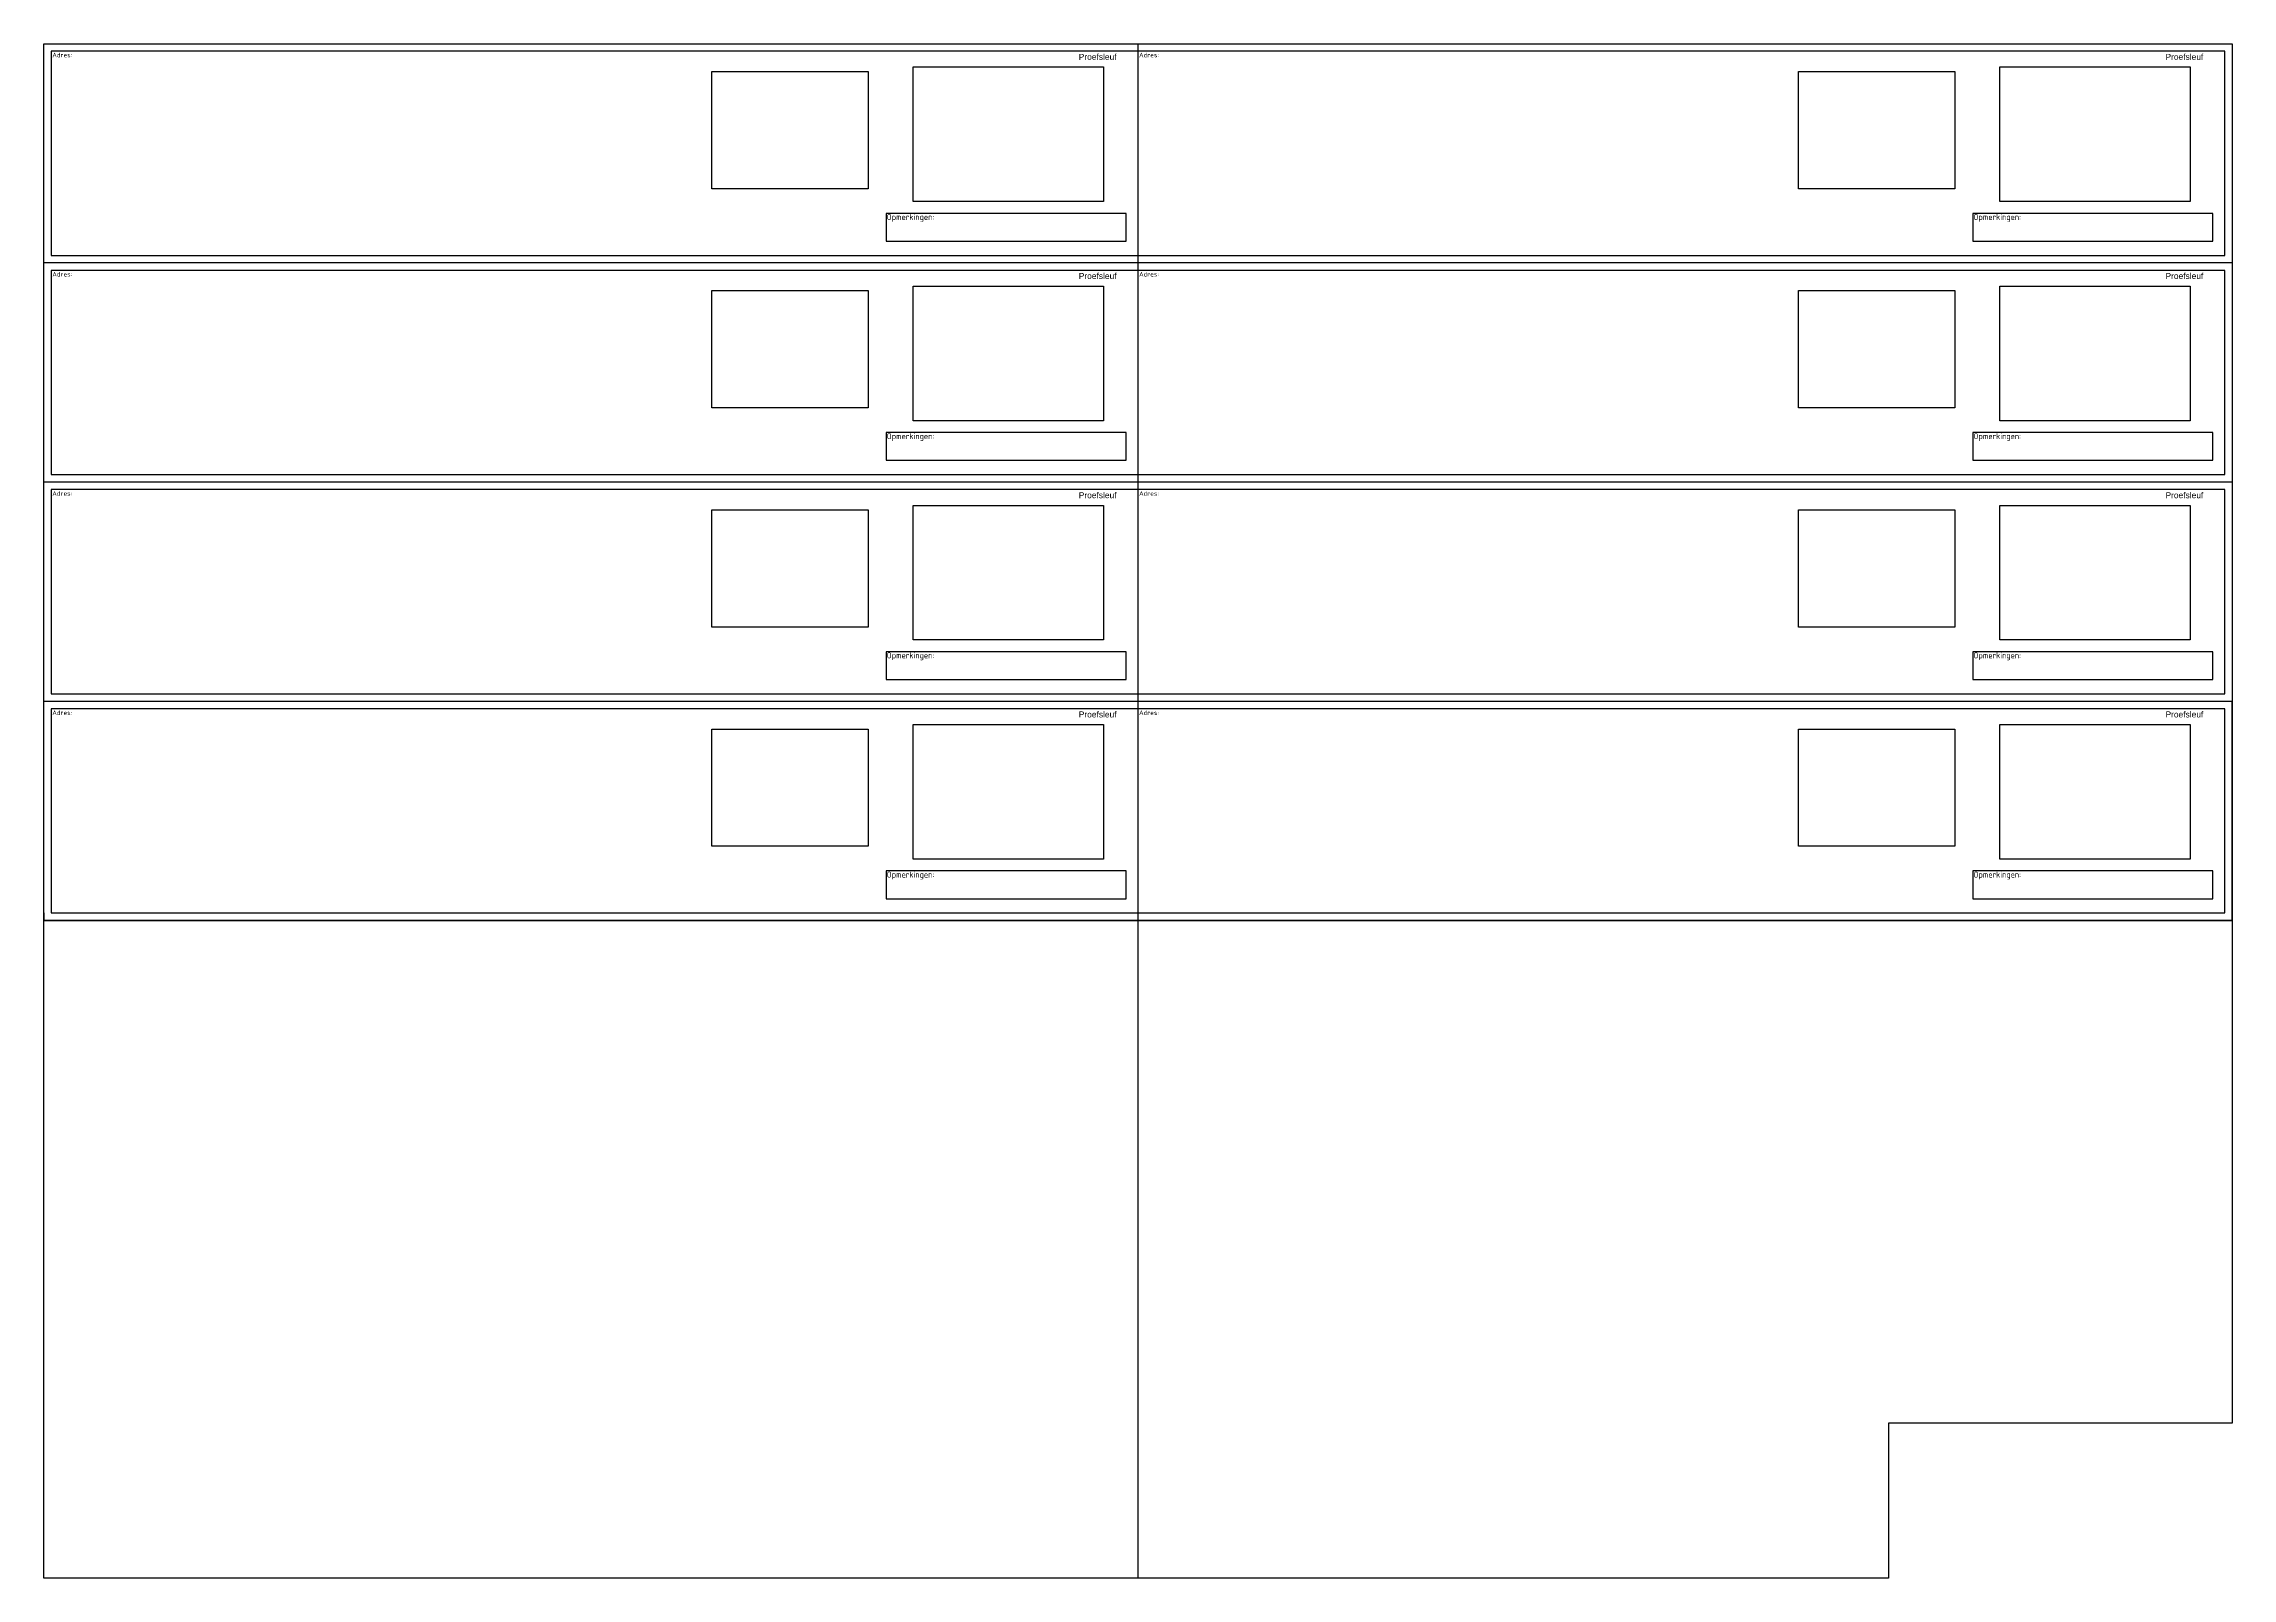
# Model space of a CAD drawing. Header units: metres. Extents: x 194652 to 194707, y 433581 to 433713.
# Drawn here: x 194651.81 to 194680.93, y 433632.77 to 433653.2 of the extents above; entities that cross this region are included whole.
import ezdxf
from ezdxf.enums import TextEntityAlignment as Align

# ---------------------------------------------------------------- set-up
doc = ezdxf.new("R2010")
doc.units = ezdxf.units.M
doc.linetypes.add('DASHEDX2', pattern=[38.1, 25.4, -12.7])
for name, color, linetype in [('Afbeelding_lijn', 8, 'DASHEDX2'), ('Hulplijn kader', 8, 'DASHEDX2'), ('KADER', 7, 'Continuous')]:
    doc.layers.add(name, color=color, linetype=linetype)
doc.styles.add('Arial', font='arial.ttf', dxfattribs={"height": 0.8})
doc.styles.add('HDB', font='isocp.shx', dxfattribs={"height": 1.25})
doc.styles.get("Standard").update_dxf_attribs({"font": 'isocp.shx'})

msp = doc.modelspace()

# ---------------------------------------------------------------- texts
at = {"char_height": 0.08, "attachment_point": 1}
for insert in [(194663.024, 433650.931), (194677.487, 433650.931), (194663.024, 433648.014), (194677.487, 433648.014), (194663.024, 433645.096), (194677.487, 433645.096), (194663.024, 433642.178), (194677.487, 433642.178)]:
    msp.add_mtext_dynamic_manual_height_columns('Opmerkingen:', width=3.18182, gutter_width=9.375, heights=[0.357], dxfattribs=dict(at, insert=insert))
at = {"layer": 'KADER', "style": 'Arial'}
for s, p in [('Proefsleuf', (194665.58, 433653.063)), ('Proefsleuf', (194680.043, 433653.063)), ('Proefsleuf', (194665.58, 433650.146)), ('Proefsleuf', (194680.043, 433650.146)), ('Proefsleuf', (194665.58, 433647.228)), ('Proefsleuf', (194680.043, 433647.228)), ('Proefsleuf ', (194665.58, 433644.31)), ('Proefsleuf', (194680.043, 433644.31))]:
    msp.add_text(s, height=0.08, dxfattribs=at).set_placement(p, align=Align.TOP_LEFT)
at = {"layer": 'KADER', "char_height": 0.06, "attachment_point": 1, "style": 'HDB'}
for insert in [(194651.92, 433653.077), (194666.383, 433653.077), (194651.92, 433650.159), (194666.383, 433650.159), (194651.92, 433647.241), (194666.383, 433647.241), (194651.92, 433644.323), (194666.383, 433644.323)]:
    msp.add_mtext_dynamic_manual_height_columns('Adres: ', width=0.77357, gutter_width=6.25, heights=[0], dxfattribs=dict(at, insert=insert))

# ---------------------------------------------------------------- linework, layer by layer
msp.add_lwpolyline([(194666.368, 433653.197), (194666.368, 433632.772)])
for points in [[(194663.018, 433650.57), (194666.213, 433650.57), (194666.213, 433650.939), (194663.018, 433650.939)], [(194677.481, 433650.57), (194680.675, 433650.57), (194680.675, 433650.939), (194677.481, 433650.939)], [(194663.018, 433647.653), (194666.213, 433647.653), (194666.213, 433648.022), (194663.018, 433648.022)], [(194677.481, 433647.653), (194680.675, 433647.653), (194680.675, 433648.022), (194677.481, 433648.022)], [(194663.018, 433644.735), (194666.213, 433644.735), (194666.213, 433645.104), (194663.018, 433645.104)], [(194677.481, 433644.735), (194680.675, 433644.735), (194680.675, 433645.104), (194677.481, 433645.104)], [(194663.018, 433641.816), (194666.213, 433641.816), (194666.213, 433642.186), (194663.018, 433642.186)], [(194677.481, 433641.816), (194680.675, 433641.816), (194680.675, 433642.186), (194677.481, 433642.186)]]:
    msp.add_lwpolyline(points, close=True)
at = {"layer": 'Afbeelding_lijn', "linetype": 'ByBlock'}
msp.add_line((194666.368, 433650.28), (194651.806, 433650.28), dxfattribs=at)
at = {"layer": 'Hulplijn kader', "linetype": 'Continuous'}
for p, q in [((194680.931, 433650.28), (194666.368, 433650.28)), ((194666.368, 433647.362), (194651.806, 433647.362)), ((194680.931, 433647.362), (194666.368, 433647.362)), ((194680.931, 433644.444), (194651.806, 433644.444)), ((194666.368, 433641.526), (194651.806, 433641.526))]:
    msp.add_line(p, q, dxfattribs=at)
at = {"layer": 'Hulplijn kader', "linetype": 'Continuous', "ltscale": 0.1}
for points in [[(194662.777, 433652.83), (194662.777, 433651.268), (194660.695, 433651.268), (194660.695, 433652.83)], [(194663.378, 433652.888), (194665.91, 433652.888), (194665.91, 433651.097), (194663.378, 433651.097)], [(194677.24, 433652.83), (194677.24, 433651.268), (194675.158, 433651.268), (194675.158, 433652.83)], [(194677.84, 433652.888), (194680.372, 433652.888), (194680.372, 433651.097), (194677.84, 433651.097)], [(194662.777, 433649.913), (194662.777, 433648.351), (194660.695, 433648.351), (194660.695, 433649.913)], [(194663.378, 433649.971), (194665.91, 433649.971), (194665.91, 433648.18), (194663.378, 433648.18)], [(194677.24, 433649.913), (194677.24, 433648.351), (194675.158, 433648.351), (194675.158, 433649.913)], [(194677.84, 433649.971), (194680.372, 433649.971), (194680.372, 433648.18), (194677.84, 433648.18)], [(194662.777, 433646.995), (194662.777, 433645.433), (194660.695, 433645.433), (194660.695, 433646.995)], [(194663.378, 433647.053), (194665.91, 433647.053), (194665.91, 433645.262), (194663.378, 433645.262)], [(194677.24, 433646.995), (194677.24, 433645.433), (194675.158, 433645.433), (194675.158, 433646.995)], [(194677.84, 433647.053), (194680.372, 433647.053), (194680.372, 433645.262), (194677.84, 433645.262)], [(194662.777, 433644.076), (194662.777, 433642.515), (194660.695, 433642.515), (194660.695, 433644.076)], [(194663.378, 433644.135), (194665.91, 433644.135), (194665.91, 433642.343), (194663.378, 433642.343)], [(194677.24, 433644.076), (194677.24, 433642.515), (194675.158, 433642.515), (194675.158, 433644.076)], [(194677.84, 433644.135), (194680.372, 433644.135), (194680.372, 433642.343), (194677.84, 433642.343)]]:
    msp.add_lwpolyline(points, close=True, dxfattribs=at)
at = {"layer": 'KADER'}
for points in [[(194651.806, 433653.197), (194680.931, 433653.197), (194680.931, 433641.526), (194666.368, 433641.526), (194666.368, 433641.526), (194651.806, 433641.526), (194651.806, 433653.197)], [(194680.931, 433644.444), (194680.931, 433634.835), (194676.357, 433634.835), (194676.357, 433632.772), (194651.806, 433632.772), (194651.806, 433641.426), (194651.806, 433641.631), (194651.806, 433641.526), (194680.931, 433641.526)]]:
    msp.add_lwpolyline(points, close=True, dxfattribs=at)
at = {"layer": 'KADER', "linetype": 'ByBlock'}
for points in [[(194651.906, 433650.38), (194680.831, 433650.38), (194680.831, 433653.097), (194651.906, 433653.097)], [(194651.906, 433647.463), (194680.831, 433647.463), (194680.831, 433650.18), (194651.906, 433650.18)], [(194651.906, 433644.545), (194680.831, 433644.545), (194680.831, 433647.262), (194651.906, 433647.262)], [(194651.906, 433641.627), (194680.831, 433641.627), (194680.831, 433644.344), (194651.906, 433644.344)]]:
    msp.add_lwpolyline(points, close=True, dxfattribs=at)

msp.set_redraw_order([(e.dxf.handle, doc.entitydb.next_handle()) for e in msp.query("TEXT MTEXT ATTDEF DIMENSION ARC_DIMENSION")])  # texts and dimensions are drawn at this point

doc.saveas('drawing.dxf')
